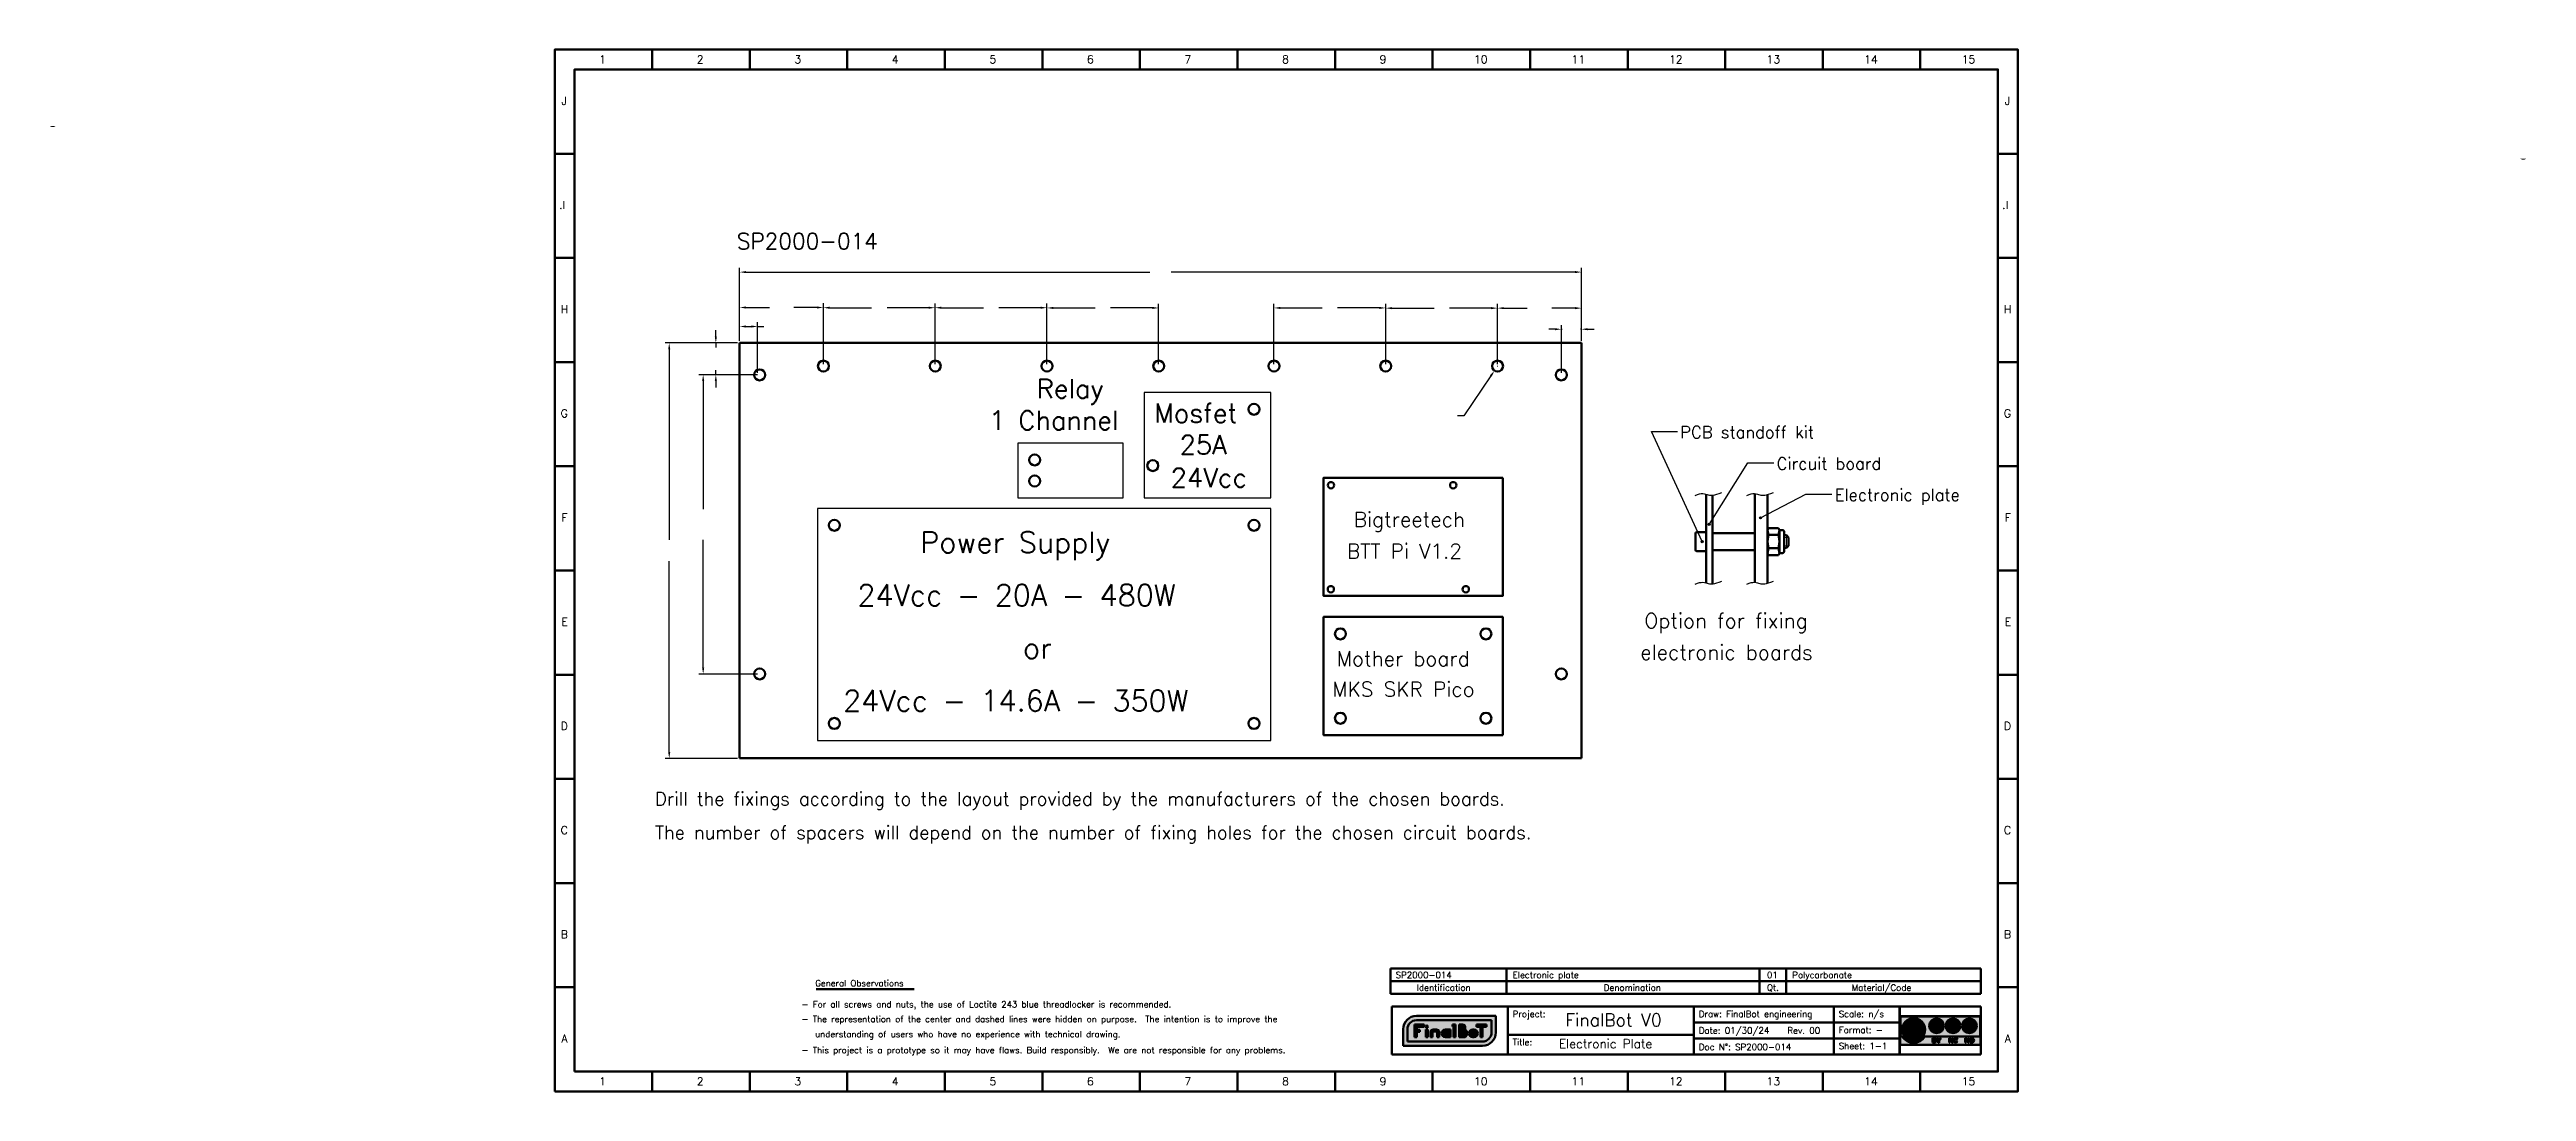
# Model space of a CAD drawing. Extents: x 21948 to 23123, y -4624 to -4130.
import ezdxf

# ---------------------------------------------------------------- set-up
doc = ezdxf.new("R2010")
doc.units = 0
doc.header["$PDMODE"] = 34
doc.linetypes.add('DASHED', pattern=[19.05, 12.7, -6.35])
doc.layers.get('0').update_dxf_attribs({"lineweight": 0})
for name, color, linetype in [('Cotas', 90, 'Continuous'), ('Eletrônico', 7, 'Continuous'), ('Hachura', 9, 'Continuous')]:
    doc.layers.add(name, color=color, linetype=linetype)
for name, color, linetype, lineweight in [('Fixação e Transmissão', 5, 'Continuous', 50), ('Linha tracejada', 254, 'DASHED', 15), ('Peças Usinadas', 120, 'Continuous', 50)]:
    doc.layers.add(name, color=color, linetype=linetype, lineweight=lineweight)
doc.styles.get("Standard").update_dxf_attribs({"font": 'romans.shx'})
doc.dimstyles.get("Standard").update_dxf_attribs({"dimtxt": 3, "dimasz": 3, "dimexe": 2, "dimexo": 1, "dimgap": 1, "dimtad": 0, "dimtoh": 1, "dimcen": 0.09, "dimadec": 0, "dimazin": 0, "dimtfac": 1, "dimtdec": 4, "dimtofl": 0, "dimtmove": 0, "dimatfit": 3, "dimfxl": 1, "dimtolj": 1, "dimtzin": 0, "dimarcsym": 0})

msp = doc.modelspace()

# ---------------------------------------------------------------- texts
at = {"layer": 'Cotas'}
for s, height, p in [('1', 3.78, (22208.893, -4136.203)), ('2', 3.78, (22255.153, -4136.203)), ('3', 3.78, (22301.414, -4136.203)), ('4', 3.78, (22347.674, -4136.203)), ('5', 3.78, (22393.935, -4136.203)), ('6', 3.78, (22440.195, -4136.203)), ('7', 3.78, (22486.455, -4136.203)), ('8', 3.78, (22532.716, -4136.203)), ('9', 3.78, (22578.976, -4136.203)), ('10', 3.78, (22623.725, -4136.203)), ('11', 3.78, (22669.985, -4136.203)), ('12', 3.78, (22716.245, -4136.203)), ('13', 3.78, (22762.506, -4136.203)), ('14', 3.78, (22808.766, -4136.203)), ('15', 3.78, (22855.027, -4136.203)), ('J', 3.78, (22190.982, -4155.863)), ('J', 3.78, (22875.437, -4155.863)), ('.I', 3.78, (22189.848, -4205.273)), ('.I', 3.78, (22874.303, -4205.273)), ('SP2000-014', 7.5401, (22274.151, -4224.315)), ('H', 3.78, (22190.604, -4254.684)), ('H', 3.78, (22875.059, -4254.684)), ('G', 3.78, (22190.604, -4304.094)), ('PCB standoff kit', 5.67, (22721.592, -4313.931)), ('G', 3.78, (22875.059, -4304.094)), ('Circuit board', 5.67, (22767.298, -4328.87)), ('Electronic plate', 5.67, (22794.847, -4343.716)), ('F', 3.78, (22190.982, -4353.504)), ('F', 3.78, (22875.437, -4353.504)), ('E', 3.78, (22190.982, -4402.914)), ('E', 3.78, (22875.437, -4402.914)), ('D', 3.78, (22190.604, -4452.325)), ('D', 3.78, (22875.059, -4452.325)), ('C', 3.78, (22190.604, -4501.735)), ('C', 3.78, (22875.059, -4501.735)), ('B', 3.78, (22190.604, -4551.145)), ('B', 3.78, (22875.059, -4551.145)), ('SP2000-014', 3, (22586.619, -4570.013)), ('Electronic plate', 3, (22642.09, -4570.013)), ('01', 3, (22762.69, -4570.013)), ('Polycarbonate', 3, (22774.69, -4570.013)), ('Identification', 3, (22596.616, -4576.013)), ('Denomination', 3, (22685.29, -4576.013)), ('Qt.', 3, (22762.69, -4576.013)), ('Material/Code', 3, (22802.89, -4576.013)), ('Project:', 3, (22642.09, -4588.547)), ('FinalBot V0', 6, (22667.01, -4592.867)), ('Draw: FinalBot engineering', 3, (22730.369, -4588.547)), ('Date: 01/30/24', 3, (22730.369, -4596.347)), ('Scale: n/s', 3, (22796.736, -4588.547)), ('A', 3.78, (22190.982, -4600.555)), ('Title:', 3, (22642.09, -4601.877)), ('Electronic Plate', 4.2, (22664.029, -4603.233)), ('Doc N°: SP2000-014', 3, (22730.369, -4604.147)), ('Rev. 00', 3, (22772.369, -4596.347)), ('Sheet: 1-1', 3, (22796.736, -4603.679)), ('Format: -', 3, (22796.736, -4596.113)), ('A', 3.78, (22875.437, -4600.555)), ('1', 3.78, (22208.893, -4620.856)), ('2', 3.78, (22255.153, -4620.856)), ('3', 3.78, (22301.414, -4620.856)), ('4', 3.78, (22347.674, -4620.856)), ('5', 3.78, (22393.935, -4620.856)), ('6', 3.78, (22440.195, -4620.856)), ('7', 3.78, (22486.455, -4620.856)), ('8', 3.78, (22532.716, -4620.856)), ('9', 3.78, (22578.976, -4620.856)), ('10', 3.78, (22623.725, -4620.856)), ('11', 3.78, (22669.985, -4620.856)), ('12', 3.78, (22716.245, -4620.856)), ('13', 3.78, (22762.506, -4620.856)), ('14', 3.78, (22808.766, -4620.856)), ('15', 3.78, (22855.027, -4620.856))]:
    msp.add_text(s, height=height, dxfattribs=at).set_placement(p)
at = {"layer": 'Cotas', "color": 1}
for s, height, p in [('Drill the fixings according to the layout provided by the manufacturers of the chosen boards.', 6.25, (22235.302, -4488.094)), ('The number of spacers will depend on the number of fixing holes for the chosen circuit boards.', 6.25, (22235.302, -4504.094)), ('- For all screws and nuts, the use of Loctite 243 blue threadlocker is recommended.', 2.95312, (22304.874, -4583.937)), ('General Observations', 2.95312, (22311.371, -4573.897)), ('- The representation of the center and dashed lines were hidden on purpose.  The intention is to improve the', 2.953125, (22304.874, -4590.925)), ('- This project is a prototype so it may have flaws. Build responsibly.  We are not responsible for any problems.', 2.953125, (22304.874, -4605.643)), ('understanding of users who have no experience with technical drawing.', 2.95312, (22311.312, -4598.064))]:
    msp.add_text(s, height=height, dxfattribs=at).set_placement(p)
at = {"layer": 'Eletrônico', "ltscale": 0.1}
for s, height, p in [('Relay', 9, (22416.393, -4295.018)), ('Mosfet', 9, (22472.15, -4306.592)), ('1 Channel', 9, (22393.793, -4310.018)), ('25A', 9, (22484.15, -4321.592)), ('24Vcc', 9, (22479.929, -4337.206)), ('Power Supply', 10, (22361.162, -4368.411)), ('24Vcc - 20A - 480W', 10, (22331.357, -4393.411)), ('Option for fixing', 7, (22704.562, -4404.02)), ('or', 10, (22409.851, -4418.411)), ('Mother board', 7, (22558.679, -4422.045)), ('electronic boards', 7, (22702.56, -4419.02)), ('24Vcc - 14.6A - 350W', 10, (22324.588, -4443.411)), ('MKS SKR Pico', 7, (22556.577, -4436.511))]:
    msp.add_text(s, height=height, dxfattribs=at).set_placement(p)
at = {"layer": 'Peças Usinadas', "color": 7, "ltscale": 0.1}
for s, p in [('Bigtreetech', (22566.697, -4355.995)), ('BTT Pi V1.2', (22563.484, -4370.995))]:
    msp.add_text(s, height=7, dxfattribs=at).set_placement(p)

# ---------------------------------------------------------------- blocks, each defined once
blk = doc.blocks.new('*D')
at = {"color": 0, "linetype": 'ByBlock', "lineweight": -2}
for p, q in [((22284, -4283.9), (22256.2, -4283.9)), ((22258.2, -4286.9), (22258.2, -4347.6)), ((22258.2, -4422.8), (22258.2, -4362.1)), ((22284, -4425.8), (22256.2, -4425.8))]:
    blk.add_line(p, q, dxfattribs=at)
for points in [[(22258.2, -4283.9), (22257.7, -4286.9), (22258.2, -4283.9), (22258.7, -4286.9)], [(22258.2, -4425.8), (22258.7, -4422.8), (22258.2, -4425.8), (22257.7, -4422.8)]]:
    blk.add_solid(points, dxfattribs=at)
at = {"layer": 'Defpoints', "color": 0, "linetype": 'ByBlock', "lineweight": 0}
for p in [(22258.2, -4283.9), (22285, -4283.9), (22258.2, -4425.8), (22285, -4425.8)]:
    blk.add_point(p, dxfattribs=at)
blk = doc.blocks.new('*D_3')
at = {"color": 0, "linetype": 'ByBlock', "lineweight": -2}
for p, q in [((22264.2, -4265.8), (22264.2, -4262.8)), ((22274.5, -4268.8), (22262.2, -4268.8)), ((22264.2, -4268.8), (22264.2, -4271)), ((22284, -4283.9), (22262.2, -4283.9)), ((22264.2, -4283.9), (22264.2, -4281.7)), ((22264.2, -4286.9), (22264.2, -4289.9))]:
    blk.add_line(p, q, dxfattribs=at)
for points in [[(22264.2, -4268.8), (22264.7, -4265.8), (22264.2, -4268.8), (22263.7, -4265.8)], [(22264.2, -4283.9), (22263.7, -4286.9), (22264.2, -4283.9), (22264.7, -4286.9)]]:
    blk.add_solid(points, dxfattribs=at)
at = {"layer": 'Defpoints', "color": 0, "linetype": 'ByBlock', "lineweight": 0}
for p in [(22264.2, -4268.8), (22275.5, -4268.8), (22264.2, -4283.9), (22285, -4283.9)]:
    blk.add_point(p, dxfattribs=at)
blk = doc.blocks.new('*D_b')
at = {"color": 0, "linetype": 'ByBlock', "lineweight": -2}
for p, q in [((22274.5, -4268.8), (22240.1, -4268.8)), ((22242.1, -4271.8), (22242.1, -4362.2)), ((22242.1, -4462.8), (22242.1, -4372.3)), ((22274.5, -4465.8), (22240.1, -4465.8))]:
    blk.add_line(p, q, dxfattribs=at)
for points in [[(22242.1, -4268.8), (22241.6, -4271.8), (22242.1, -4268.8), (22242.6, -4271.8)], [(22242.1, -4465.8), (22242.6, -4462.8), (22242.1, -4465.8), (22241.6, -4462.8)]]:
    blk.add_solid(points, dxfattribs=at)
at = {"layer": 'Defpoints', "color": 0, "linetype": 'ByBlock', "lineweight": 0}
for p in [(22242.1, -4268.8), (22275.5, -4268.8), (22242.1, -4465.8), (22275.5, -4465.8)]:
    blk.add_point(p, dxfattribs=at)
blk = doc.blocks.new('*D_d')
at = {"color": 0, "linetype": 'ByBlock', "lineweight": -2}
for p, q in [((22275.5, -4267.8), (22275.5, -4259)), ((22278.5, -4261), (22281, -4261)), ((22284, -4282.9), (22284, -4259)), ((22284, -4261), (22287, -4261))]:
    blk.add_line(p, q, dxfattribs=at)
for points in [[(22275.5, -4261), (22278.5, -4261.5), (22275.5, -4261), (22278.5, -4260.5)], [(22284, -4261), (22281, -4260.5), (22284, -4261), (22281, -4261.5)]]:
    blk.add_solid(points, dxfattribs=at)
at = {"layer": 'Defpoints', "color": 0, "linetype": 'ByBlock', "lineweight": 0}
for p in [(22275.5, -4261), (22284, -4261), (22275.5, -4268.8), (22284, -4283.9)]:
    blk.add_point(p, dxfattribs=at)
blk = doc.blocks.new('*D_i')
at = {"color": 0, "linetype": 'ByBlock', "lineweight": -2}
for p, q in [((22275.5, -4267.8), (22275.5, -4250)), ((22278.5, -4252), (22289.6, -4252)), ((22312.2, -4252), (22301.2, -4252)), ((22315.2, -4278.8), (22315.2, -4250))]:
    blk.add_line(p, q, dxfattribs=at)
for points in [[(22275.5, -4252), (22278.5, -4252.5), (22275.5, -4252), (22278.5, -4251.5)], [(22315.2, -4252), (22312.2, -4251.5), (22315.2, -4252), (22312.2, -4252.5)]]:
    blk.add_solid(points, dxfattribs=at)
at = {"layer": 'Defpoints', "color": 0, "linetype": 'ByBlock', "lineweight": 0}
for p in [(22275.5, -4252), (22315.2, -4252), (22275.5, -4268.8), (22315.2, -4279.8)]:
    blk.add_point(p, dxfattribs=at)
blk = doc.blocks.new('*D_k')
at = {"color": 0, "linetype": 'ByBlock', "lineweight": -2}
for p, q in [((22315.2, -4278.8), (22315.2, -4250.1)), ((22318.2, -4252.1), (22338.1, -4252.1)), ((22365.2, -4252.1), (22345.4, -4252.1)), ((22368.2, -4278.8), (22368.2, -4250.1))]:
    blk.add_line(p, q, dxfattribs=at)
for points in [[(22315.2, -4252.1), (22318.2, -4252.6), (22315.2, -4252.1), (22318.2, -4251.6)], [(22368.2, -4252.1), (22365.2, -4251.6), (22368.2, -4252.1), (22365.2, -4252.6)]]:
    blk.add_solid(points, dxfattribs=at)
at = {"layer": 'Defpoints', "color": 0, "linetype": 'ByBlock', "lineweight": 0}
for p in [(22315.2, -4252.1), (22368.2, -4252.1), (22315.2, -4279.8), (22368.2, -4279.8)]:
    blk.add_point(p, dxfattribs=at)
blk = doc.blocks.new('*D_l')
at = {"color": 0, "linetype": 'ByBlock', "lineweight": -2}
for p, q in [((22368.2, -4278.8), (22368.2, -4250.1)), ((22371.2, -4252.1), (22391.1, -4252.1)), ((22418.2, -4252.1), (22398.4, -4252.1)), ((22421.2, -4278.8), (22421.2, -4250.1))]:
    blk.add_line(p, q, dxfattribs=at)
for points in [[(22368.2, -4252.1), (22371.2, -4252.6), (22368.2, -4252.1), (22371.2, -4251.6)], [(22421.2, -4252.1), (22418.2, -4251.6), (22421.2, -4252.1), (22418.2, -4252.6)]]:
    blk.add_solid(points, dxfattribs=at)
at = {"layer": 'Defpoints', "color": 0, "linetype": 'ByBlock', "lineweight": 0}
for p in [(22368.2, -4252.1), (22421.2, -4252.1), (22368.2, -4279.8), (22421.2, -4279.8)]:
    blk.add_point(p, dxfattribs=at)
blk = doc.blocks.new('*D_m')
at = {"color": 0, "linetype": 'ByBlock', "lineweight": -2}
for p, q in [((22421.2, -4278.8), (22421.2, -4250.2)), ((22424.2, -4252.2), (22444.1, -4252.2)), ((22471.2, -4252.2), (22451.4, -4252.2)), ((22474.2, -4278.8), (22474.2, -4250.2))]:
    blk.add_line(p, q, dxfattribs=at)
for points in [[(22421.2, -4252.2), (22424.2, -4252.7), (22421.2, -4252.2), (22424.2, -4251.7)], [(22474.2, -4252.2), (22471.2, -4251.7), (22474.2, -4252.2), (22471.2, -4252.7)]]:
    blk.add_solid(points, dxfattribs=at)
at = {"layer": 'Defpoints', "color": 0, "linetype": 'ByBlock', "lineweight": 0}
for p in [(22421.2, -4252.2), (22474.2, -4252.2), (22421.2, -4279.8), (22474.2, -4279.8)]:
    blk.add_point(p, dxfattribs=at)
blk = doc.blocks.new('*D_o')
at = {"color": 0, "linetype": 'ByBlock', "lineweight": -2}
for p, q in [((22528.9, -4278.8), (22528.9, -4250.2)), ((22531.9, -4252.2), (22551.8, -4252.2)), ((22578.9, -4252.2), (22559.1, -4252.2)), ((22581.9, -4278.8), (22581.9, -4250.2))]:
    blk.add_line(p, q, dxfattribs=at)
for points in [[(22528.9, -4252.2), (22531.9, -4252.7), (22528.9, -4252.2), (22531.9, -4251.7)], [(22581.9, -4252.2), (22578.9, -4251.7), (22581.9, -4252.2), (22578.9, -4252.7)]]:
    blk.add_solid(points, dxfattribs=at)
at = {"layer": 'Defpoints', "color": 0, "linetype": 'ByBlock', "lineweight": 0}
for p in [(22528.9, -4252.2), (22581.9, -4252.2), (22528.9, -4279.8), (22581.9, -4279.8)]:
    blk.add_point(p, dxfattribs=at)
blk = doc.blocks.new('*D_p')
at = {"color": 0, "linetype": 'ByBlock', "lineweight": -2}
for p, q in [((22581.9, -4278.8), (22581.9, -4250.3)), ((22584.9, -4252.3), (22604.8, -4252.3)), ((22631.9, -4252.3), (22612.1, -4252.3)), ((22634.9, -4278.8), (22634.9, -4250.3))]:
    blk.add_line(p, q, dxfattribs=at)
for points in [[(22581.9, -4252.3), (22584.9, -4252.8), (22581.9, -4252.3), (22584.9, -4251.8)], [(22634.9, -4252.3), (22631.9, -4251.8), (22634.9, -4252.3), (22631.9, -4252.8)]]:
    blk.add_solid(points, dxfattribs=at)
at = {"layer": 'Defpoints', "color": 0, "linetype": 'ByBlock', "lineweight": 0}
for p in [(22581.9, -4252.3), (22634.9, -4252.3), (22581.9, -4279.8), (22634.9, -4279.8)]:
    blk.add_point(p, dxfattribs=at)
blk = doc.blocks.new('*D_q')
at = {"color": 0, "linetype": 'ByBlock', "lineweight": -2}
for p, q in [((22634.9, -4278.8), (22634.9, -4250.3)), ((22637.9, -4252.3), (22649, -4252.3)), ((22671.7, -4252.3), (22660.6, -4252.3)), ((22674.7, -4267.8), (22674.7, -4250.3))]:
    blk.add_line(p, q, dxfattribs=at)
for points in [[(22634.9, -4252.3), (22637.9, -4252.8), (22634.9, -4252.3), (22637.9, -4251.8)], [(22674.7, -4252.3), (22671.7, -4251.8), (22674.7, -4252.3), (22671.7, -4252.8)]]:
    blk.add_solid(points, dxfattribs=at)
at = {"layer": 'Defpoints', "color": 0, "linetype": 'ByBlock', "lineweight": 0}
for p in [(22634.9, -4252.3), (22674.7, -4252.3), (22674.7, -4268.8), (22634.9, -4279.8)]:
    blk.add_point(p, dxfattribs=at)
blk = doc.blocks.new('*D_r')
at = {"color": 0, "linetype": 'ByBlock', "lineweight": -2}
for p, q in [((22662.2, -4262.3), (22659.2, -4262.3)), ((22665.2, -4282.9), (22665.2, -4260.3)), ((22665.2, -4262.3), (22665.6, -4262.3)), ((22674.7, -4262.3), (22674.3, -4262.3)), ((22674.7, -4267.8), (22674.7, -4260.3)), ((22677.7, -4262.3), (22680.7, -4262.3))]:
    blk.add_line(p, q, dxfattribs=at)
for points in [[(22665.2, -4262.3), (22662.2, -4261.8), (22665.2, -4262.3), (22662.2, -4262.8)], [(22674.7, -4262.3), (22677.7, -4262.8), (22674.7, -4262.3), (22677.7, -4261.8)]]:
    blk.add_solid(points, dxfattribs=at)
at = {"layer": 'Defpoints', "color": 0, "linetype": 'ByBlock', "lineweight": 0}
for p in [(22665.2, -4262.3), (22674.7, -4262.3), (22674.7, -4268.8), (22665.2, -4283.9)]:
    blk.add_point(p, dxfattribs=at)
blk = doc.blocks.new('*D_s')
at = {"color": 0, "linetype": 'ByBlock', "lineweight": -2}
for p, q in [((22275.5, -4267.8), (22275.5, -4233.2)), ((22278.5, -4235.2), (22470.1, -4235.2)), ((22671.7, -4235.2), (22480.1, -4235.2)), ((22674.7, -4267.8), (22674.7, -4233.2))]:
    blk.add_line(p, q, dxfattribs=at)
for points in [[(22275.5, -4235.2), (22278.5, -4235.7), (22275.5, -4235.2), (22278.5, -4234.7)], [(22674.7, -4235.2), (22671.7, -4234.7), (22674.7, -4235.2), (22671.7, -4235.7)]]:
    blk.add_solid(points, dxfattribs=at)
at = {"layer": 'Defpoints', "color": 0, "linetype": 'ByBlock', "lineweight": 0}
for p in [(22275.5, -4235.2), (22674.7, -4235.2), (22275.5, -4268.8), (22674.7, -4268.8)]:
    blk.add_point(p, dxfattribs=at)
blk = doc.blocks.new('*D_t')
at = {"color": 0, "linetype": 'ByBlock', "lineweight": -2}
for p, q in [((22631.8, -4284.4), (22619, -4303.3)), ((22619, -4303.3), (22616, -4303.4))]:
    blk.add_line(p, q, dxfattribs=at)
for p, q in [((22634.8, -4279.8), (22635, -4279.8)), ((22634.9, -4279.8), (22634.9, -4279.7))]:
    blk.add_line(p, q)
blk.add_solid([(22633.5, -4281.9), (22631.4, -4284.1), (22633.5, -4281.9), (22632.2, -4284.7)], dxfattribs=at)
at = {"layer": 'Defpoints', "color": 0, "linetype": 'ByBlock', "lineweight": 0}
for p in [(22634.9, -4279.8), (22636.4, -4277.6)]:
    blk.add_point(p, dxfattribs=at)
blk = doc.blocks.new('Logo CC')
at = {"layer": 'Peças Usinadas'}
h = blk.add_hatch(color=252, dxfattribs=at)
h.dxf.hatch_style = 1
h.paths.add_polyline_path([(20.5, 4.9, 0.414214), (20, 5.3), (-17.2, 5.3, 0.414214), (-17.6, 4.9), (-17.6, -7.9, 0.414214), (-17.2, -8.3), (20, -8.3, 0.414214), (20.5, -7.9), (20.5, 4.9)])
h.paths.add_polyline_path([(-16.6, -4.4), (-17.4, -4.4), (-17.4, 4.9, -0.414214), (-17.2, 5.1), (20, 5.1, -0.414214), (20.3, 4.9), (20.3, -4.4), (-5.8, -4.4, -0.563159), (-16.6, -4.4)], flags=16)
h.paths.add_polyline_path([(-16.7, -1.1, -1), (-5.7, -1.1, -1), (-16.7, -1.1)], flags=0)
h.paths.add_polyline_path([(-2.3, -5.1), (-1.1, -5.1, -0.661969), (-0.9, -6.1, -0.788457), (-1.1, -7.2), (-2.3, -7.2), (-2.3, -5.1)], flags=16)
h.paths.add_polyline_path([(-0.2, -5.1), (0.3, -5.1), (0.8, -6), (1.3, -5.1), (1.8, -5.1), (1, -6.4), (1, -7.3), (0.8, -7.3), (0.5, -7.3), (0.5, -6.4), (-0.2, -5.1)], flags=16)
h.paths.add_polyline_path([(5.6, -5.1), (6, -5.1), (7, -6.4), (7, -5.1), (7.5, -5.1), (7.5, -7.2), (7, -7.2), (6, -5.9), (6, -7.2), (5.6, -7.2), (5.6, -5.1)], flags=16)
h.paths.add_polyline_path([(7.8, -5.7, -0.213732), (8.5, -5.1, -0.134698), (9.1, -5.1, -0.397759), (9.7, -5.8), (9.2, -5.8, 0.6511), (8.3, -5.6, 0.22418), (8.3, -6.6, 0.699149), (9.2, -6.5), (9.7, -6.5, -0.390337), (8.8, -7.3, -0.329081), (7.8, -6.6, -0.166195), (7.8, -5.7)], flags=16)
h.paths.add_polyline_path([(13.3, -5.1), (13.8, -5.1), (14.7, -6.4), (14.7, -5.1), (15.2, -5.1), (15.2, -7.2), (14.7, -7.2), (13.8, -5.9), (13.8, -7.2), (13.3, -7.2), (13.3, -5.1)], flags=16)
h.paths.add_polyline_path([(15.7, -5.1), (16.6, -5.1, -0.863396), (16.6, -7.2), (15.7, -7.2), (15.7, -5.1)], flags=16)
h.paths.add_polyline_path([(16, -5.5), (16.6, -5.5, -0.611418), (16.6, -6.9), (16, -6.9), (16, -5.5)], flags=0)
h.paths.add_polyline_path([(-1.8, -5.4), (-1.3, -5.4, -0.888745), (-1.3, -5.9), (-1.8, -5.9), (-1.8, -5.4)], flags=0)
h.paths.add_polyline_path([(-1.8, -6.4), (-1.2, -6.4, -0.888745), (-1.2, -6.9), (-1.8, -6.9), (-1.8, -6.4)], flags=0)
h.paths.add_polyline_path([(-6.8, -1.1, -1), (-15.6, -1.1, -1), (-6.8, -1.1)], flags=0)
h.paths.add_polyline_path([(3.1, 0.7, -1), (-3.8, 0.7, -1), (3.1, 0.7)], flags=0)
h.paths.add_polyline_path([(2.6, 0.7, -1), (-3.3, 0.7, -1), (2.6, 0.7)], flags=0)
h.paths.add_polyline_path([(-1.1, 1.4, -0.414214), (-0.9, 1.6), (-0.3, 1.6), (0.2, 1.6, -0.414213), (0.4, 1.4), (0.4, 0), (0, 0), (0, -1.5), (-0.3, -1.5), (-0.7, -1.5), (-0.7, 0), (-1.1, 0), (-1.1, 1.4)], flags=0)
h.paths.add_polyline_path([(10.9, 0.7, -1), (4, 0.7, -1), (10.9, 0.7)], flags=0)
h.paths.add_polyline_path([(4.7, 1.8), (6.7, 0.9, 0.109981), (8.1, 0.2, -0.673703), (8.2, -0.1, -0.259108), (6.8, -0.2), (6.5, -0.5, 0.155874), (7.4, -0.9), (7.4, -1.3), (7.6, -1.3), (7.6, -0.9, 0.142846), (8.5, -0.6, 0.147289), (8.8, 0), (10.1, -0.6, -0.962523), (4.7, 1.8)], flags=0)
h.paths.add_polyline_path([(7.3, 1.7, -0.154068), (8.2, 1.7), (8.4, 2, 0.096441), (7.6, 2.2), (7.6, 2.8), (7.4, 2.8), (7.4, 2.3, 0.305146), (6.4, 1.6), (5, 2.2, -0.876811), (10.3, -0.2), (7.3, 1.2, -0.730169), (7.3, 1.7)], flags=0)
h.paths.add_polyline_path([(18.7, 0.7, -1), (11.8, 0.7, -1), (18.7, 0.7)], flags=0)
h.paths.add_polyline_path([(18.2, 0.7, -1), (12.3, 0.7, -1), (18.2, 0.7)], flags=0)
h.paths.add_polyline_path([(14.1, 1.4), (16.6, 1.4), (16.6, 1), (14.1, 1), (14.1, 1.4)], flags=0)
h.paths.add_polyline_path([(-11.3, -0.2), (-11.9, -0.5, 0.450891), (-13.1, -0.3, 0.349848), (-13, -2, 0.361747), (-11.8, -1.7), (-11.3, -2.1, -0.517788), (-13.9, -2.3, -0.339698), (-13.9, -0.1, -0.489965), (-11.3, -0.2)], flags=0)
h.paths.add_polyline_path([(-8.1, -0.2), (-8.7, -0.5, 0.450891), (-10, -0.3, 0.349848), (-9.9, -2, 0.361747), (-8.6, -1.7), (-8.2, -2.1, -0.517788), (-10.7, -2.3, -0.339698), (-10.7, -0.1, -0.489965), (-8.1, -0.2)], flags=0)
h.paths.add_polyline_path([(14.1, 0.3), (16.6, 0.3), (16.6, -0.2), (14.1, -0.2), (14.1, 0.3)], flags=0)
h.paths.add_polyline_path([(0, 2.4, -1), (-0.7, 2.4, -1), (0, 2.4)], flags=0)
h = blk.add_hatch(color=254, dxfattribs=at)
h.dxf.hatch_style = 1
h.paths.add_polyline_path([(20.3, 4.9, 0.414214), (20, 5.1), (-17.2, 5.1, 0.414214), (-17.4, 4.9), (-17.4, -4.4), (-16.6, -4.4, 0.563159), (-5.8, -4.4), (20.3, -4.4), (20.3, 4.9)])
h.paths.add_polyline_path([(-5.7, -1.1, -1), (-16.7, -1.1, -1), (-5.7, -1.1)], flags=16)
h.paths.add_polyline_path([(-6.8, -1.1, -1), (-15.6, -1.1, -1), (-6.8, -1.1)], flags=0)
h.paths.add_polyline_path([(3.1, 0.7, -1), (-3.8, 0.7, -1), (3.1, 0.7)], flags=16)
h.paths.add_polyline_path([(2.6, 0.7, -1), (-3.3, 0.7, -1), (2.6, 0.7)], flags=0)
h.paths.add_polyline_path([(-1.1, 1.4, -0.414214), (-0.9, 1.6), (-0.3, 1.6), (0.2, 1.6, -0.414213), (0.4, 1.4), (0.4, 0), (0, 0), (0, -1.5), (-0.3, -1.5), (-0.7, -1.5), (-0.7, 0), (-1.1, 0), (-1.1, 1.4)], flags=0)
h.paths.add_polyline_path([(10.9, 0.7, -1), (4, 0.7, -1), (10.9, 0.7)], flags=16)
h.paths.add_polyline_path([(4.7, 1.8), (6.7, 0.9, 0.109981), (8.1, 0.2, -0.673703), (8.2, -0.1, -0.259108), (6.8, -0.2), (6.5, -0.5, 0.155874), (7.4, -0.9), (7.4, -1.3), (7.6, -1.3), (7.6, -0.9, 0.142846), (8.5, -0.6, 0.147289), (8.8, 0), (10.1, -0.6, -0.962523), (4.7, 1.8)], flags=0)
h.paths.add_polyline_path([(7.3, 1.7, -0.154068), (8.2, 1.7), (8.4, 2, 0.096441), (7.6, 2.2), (7.6, 2.8), (7.4, 2.8), (7.4, 2.3, 0.305146), (6.4, 1.6), (5, 2.2, -0.876811), (10.3, -0.2), (7.3, 1.2, -0.730169), (7.3, 1.7)], flags=0)
h.paths.add_polyline_path([(18.7, 0.7, -1), (11.8, 0.7, -1), (18.7, 0.7)], flags=16)
h.paths.add_polyline_path([(18.2, 0.7, -1), (12.3, 0.7, -1), (18.2, 0.7)], flags=0)
h.paths.add_polyline_path([(14.1, 1.4), (16.6, 1.4), (16.6, 1), (14.1, 1), (14.1, 1.4)], flags=0)
h.paths.add_polyline_path([(-11.3, -0.2), (-11.9, -0.5, 0.450891), (-13.1, -0.3, 0.349848), (-13, -2, 0.361747), (-11.8, -1.7), (-11.3, -2.1, -0.517788), (-13.9, -2.3, -0.339698), (-13.9, -0.1, -0.489965), (-11.3, -0.2)], flags=0)
h.paths.add_polyline_path([(-8.1, -0.2), (-8.7, -0.5, 0.450891), (-10, -0.3, 0.349848), (-9.9, -2, 0.361747), (-8.6, -1.7), (-8.2, -2.1, -0.517788), (-10.7, -2.3, -0.339698), (-10.7, -0.1, -0.489965), (-8.1, -0.2)], flags=0)
h.paths.add_polyline_path([(14.1, 0.3), (16.6, 0.3), (16.6, -0.2), (14.1, -0.2), (14.1, 0.3)], flags=0)
h.paths.add_polyline_path([(0, 2.4, -1), (-0.7, 2.4, -1), (0, 2.4)], flags=0)
h = blk.add_hatch(color=252, dxfattribs=at)
h.dxf.hatch_style = 1
h.paths.add_polyline_path([(-5.7, -1.1, 1), (-16.7, -1.1, 1), (-5.7, -1.1)])
h.paths.add_polyline_path([(-15.6, -1.1, -1), (-6.8, -1.1, -1), (-15.6, -1.1)], flags=16)
h.paths.add_polyline_path([(-13.9, -0.1, -0.489965), (-11.3, -0.2), (-11.9, -0.5, 0.450891), (-13.1, -0.3, 0.349848), (-13, -2, 0.361747), (-11.8, -1.7), (-11.3, -2.1, -0.517788), (-13.9, -2.3, -0.339698), (-13.9, -0.1)], flags=0)
h.paths.add_polyline_path([(-10.7, -0.1, -0.489965), (-8.1, -0.2), (-8.7, -0.5, 0.450891), (-10, -0.3, 0.349848), (-9.9, -2, 0.361747), (-8.6, -1.7), (-8.2, -2.1, -0.517788), (-10.7, -2.3, -0.339698), (-10.7, -0.1)], flags=0)
h = blk.add_hatch(color=7, dxfattribs=at)
h.dxf.hatch_style = 1
h.paths.add_polyline_path([(-6.8, -1.1, 1), (-15.6, -1.1, 1), (-6.8, -1.1)])
h.paths.add_polyline_path([(-13.9, -0.1, -0.489965), (-11.3, -0.2), (-11.9, -0.5, 0.450891), (-13.1, -0.3, 0.349848), (-13, -2, 0.361747), (-11.8, -1.7), (-11.3, -2.1, -0.517788), (-13.9, -2.3, -0.339698), (-13.9, -0.1)], flags=16)
h.paths.add_polyline_path([(-10.7, -0.1, -0.489965), (-8.1, -0.2), (-8.7, -0.5, 0.450891), (-10, -0.3, 0.349848), (-9.9, -2, 0.361747), (-8.6, -1.7), (-8.2, -2.1, -0.517788), (-10.7, -2.3, -0.339698), (-10.7, -0.1)], flags=16)
h = blk.add_hatch(color=252, dxfattribs=at)
h.dxf.hatch_style = 1
h.paths.add_polyline_path([(-11.3, -2.1), (-11.8, -1.7, -0.361747), (-13, -2, -0.349848), (-13.1, -0.3, -0.450891), (-11.9, -0.5), (-11.3, -0.2, 0.489965), (-13.9, -0.1, 0.339698), (-13.9, -2.3, 0.517788), (-11.3, -2.1)])
h = blk.add_hatch(color=252, dxfattribs=at)
h.dxf.hatch_style = 1
h.paths.add_polyline_path([(-8.2, -2.1), (-8.6, -1.7, -0.361747), (-9.9, -2, -0.349848), (-10, -0.3, -0.450891), (-8.7, -0.5), (-8.1, -0.2, 0.489965), (-10.7, -0.1, 0.339698), (-10.7, -2.3, 0.517788), (-8.2, -2.1)])
h = blk.add_hatch(color=252, dxfattribs=at)
h.dxf.hatch_style = 1
h.paths.add_polyline_path([(3.1, 0.7, 1), (-3.8, 0.7, 1), (3.1, 0.7)])
h.paths.add_polyline_path([(2.6, 0.7, -1), (-3.3, 0.7, -1), (2.6, 0.7)], flags=16)
h.paths.add_polyline_path([(-0.9, 1.6), (-0.3, 1.6), (0.2, 1.6, -0.414213), (0.4, 1.4), (0.4, 0), (0, 0), (0, -1.5), (-0.3, -1.5), (-0.7, -1.5), (-0.7, 0), (-1.1, 0), (-1.1, 1.4, -0.414214), (-0.9, 1.6)], flags=0)
h.paths.add_polyline_path([(0, 2.4, -1), (-0.7, 2.4, -1), (0, 2.4)], flags=0)
h = blk.add_hatch(color=7, dxfattribs=at)
h.dxf.hatch_style = 1
h.paths.add_polyline_path([(2.6, 0.7, 1), (-3.3, 0.7, 1), (2.6, 0.7)])
h.paths.add_polyline_path([(-0.9, 1.6), (-0.3, 1.6), (0.2, 1.6, -0.414213), (0.4, 1.4), (0.4, 0), (0, 0), (0, -1.5), (-0.3, -1.5), (-0.7, -1.5), (-0.7, 0), (-1.1, 0), (-1.1, 1.4, -0.414214), (-0.9, 1.6)], flags=16)
h.paths.add_polyline_path([(0, 2.4, -1), (-0.7, 2.4, -1), (0, 2.4)], flags=16)
h = blk.add_hatch(color=252, dxfattribs=at)
h.dxf.hatch_style = 1
h.paths.add_polyline_path([(0.4, 1.4, 0.414214), (0.2, 1.6), (-0.3, 1.6), (-0.9, 1.6, 0.414214), (-1.1, 1.4), (-1.1, 0), (-0.7, 0), (-0.7, -1.5), (-0.3, -1.5), (0, -1.5), (0, 0), (0.4, 0), (0.4, 1.4)])
h = blk.add_hatch(color=252, dxfattribs=at)
h.dxf.hatch_style = 1
h.paths.add_polyline_path([(0, 2.4, 1), (-0.7, 2.4, 1), (0, 2.4)])
h = blk.add_hatch(color=252, dxfattribs=at)
h.dxf.hatch_style = 1
h.paths.add_polyline_path([(10.9, 0.7, 1), (4, 0.7, 1), (10.9, 0.7)])
h.paths.add_polyline_path([(4.7, 1.8), (6.7, 0.9, 0.109981), (8.1, 0.2, -0.673703), (8.2, -0.1, -0.259108), (6.8, -0.2), (6.5, -0.5, 0.155874), (7.4, -0.9), (7.4, -1.3), (7.6, -1.3), (7.6, -0.9, 0.142846), (8.5, -0.6, 0.147289), (8.8, 0), (10.1, -0.6, -0.962523), (4.7, 1.8)], flags=16)
h.paths.add_polyline_path([(10.3, -0.2), (7.3, 1.2, -0.730169), (7.3, 1.7, -0.154068), (8.2, 1.7), (8.4, 2, 0.096441), (7.6, 2.2), (7.6, 2.8), (7.4, 2.8), (7.4, 2.3, 0.305146), (6.4, 1.6), (5, 2.2, -0.876811), (10.3, -0.2)], flags=16)
h = blk.add_hatch(color=7, dxfattribs=at)
h.dxf.hatch_style = 1
h.paths.add_polyline_path([(6.7, 0.9), (4.7, 1.8, 0.962523), (10.1, -0.6), (8.8, 0, -0.147289), (8.5, -0.6, -0.142846), (7.6, -0.9), (7.6, -1.3), (7.4, -1.3), (7.4, -0.9, -0.155874), (6.5, -0.5), (6.8, -0.2, 0.259108), (8.2, -0.1, 0.673703), (8.1, 0.2, -0.109981), (6.7, 0.9)])
h = blk.add_hatch(color=7, dxfattribs=at)
h.dxf.hatch_style = 1
h.paths.add_polyline_path([(7.4, 2.8), (7.6, 2.8), (7.6, 2.2, -0.096441), (8.4, 2), (8.2, 1.7, 0.154068), (7.3, 1.7, 0.730169), (7.3, 1.2), (10.3, -0.2, 0.876811), (5, 2.2), (6.4, 1.6, -0.305146), (7.4, 2.3), (7.4, 2.8)])
h = blk.add_hatch(color=252, dxfattribs=at)
h.dxf.hatch_style = 1
h.paths.add_polyline_path([(18.7, 0.7, 1), (11.8, 0.7, 1), (18.7, 0.7)])
h.paths.add_polyline_path([(18.2, 0.7, -1), (12.3, 0.7, -1), (18.2, 0.7)], flags=16)
h.paths.add_polyline_path([(14.1, 1.4), (16.6, 1.4), (16.6, 1), (14.1, 1), (14.1, 1.4)], flags=0)
h.paths.add_polyline_path([(14.1, 0.3), (16.6, 0.3), (16.6, -0.2), (14.1, -0.2), (14.1, 0.3)], flags=0)
h = blk.add_hatch(color=7, dxfattribs=at)
h.dxf.hatch_style = 1
h.paths.add_polyline_path([(12.3, 0.7, 1), (18.2, 0.7, 1), (12.3, 0.7)])
h.paths.add_polyline_path([(14.1, 1.4), (16.6, 1.4), (16.6, 1), (14.1, 1), (14.1, 1.4)], flags=16)
h.paths.add_polyline_path([(14.1, 0.3), (16.6, 0.3), (16.6, -0.2), (14.1, -0.2), (14.1, 0.3)], flags=16)
h = blk.add_hatch(color=252, dxfattribs=at)
h.dxf.hatch_style = 1
h.paths.add_polyline_path([(16.6, 1.4), (14.1, 1.4), (14.1, 1), (16.6, 1), (16.6, 1.4)])
h = blk.add_hatch(color=252, dxfattribs=at)
h.dxf.hatch_style = 1
h.paths.add_polyline_path([(16.6, 0.3), (14.1, 0.3), (14.1, -0.2), (16.6, -0.2), (16.6, 0.3)])
h = blk.add_hatch(color=7, dxfattribs=at)
h.dxf.hatch_style = 1
h.paths.add_polyline_path([(-0.9, -6.1, 0.661969), (-1.1, -5.1), (-2.3, -5.1), (-2.3, -7.2), (-1.1, -7.2, 0.788457), (-0.9, -6.1)])
h.paths.add_polyline_path([(-1.8, -5.4), (-1.3, -5.4, -0.888745), (-1.3, -5.9), (-1.8, -5.9), (-1.8, -5.4)], flags=16)
h.paths.add_polyline_path([(-1.8, -6.4), (-1.2, -6.4, -0.888745), (-1.2, -6.9), (-1.8, -6.9), (-1.8, -6.4)], flags=16)
h = blk.add_hatch(color=252, dxfattribs=at)
h.dxf.hatch_style = 1
h.paths.add_polyline_path([(-1.3, -5.4), (-1.8, -5.4), (-1.8, -5.9), (-1.3, -5.9, 0.888745), (-1.3, -5.4)])
h = blk.add_hatch(color=252, dxfattribs=at)
h.dxf.hatch_style = 1
h.paths.add_polyline_path([(-1.2, -6.4), (-1.8, -6.4), (-1.8, -6.9), (-1.2, -6.9, 0.888745), (-1.2, -6.4)])
h = blk.add_hatch(color=7, dxfattribs=at)
h.dxf.hatch_style = 1
h.paths.add_polyline_path([(1.8, -5.1), (1.3, -5.1), (0.8, -6), (0.3, -5.1), (-0.2, -5.1), (0.5, -6.4), (0.5, -7.3), (0.8, -7.3), (1, -7.3), (1, -6.4), (1.8, -5.1)])
h = blk.add_hatch(color=7, dxfattribs=at)
h.dxf.hatch_style = 1
h.paths.add_polyline_path([(7.5, -5.1), (7, -5.1), (7, -6.4), (6, -5.1), (5.6, -5.1), (5.6, -7.2), (6, -7.2), (6, -5.9), (7, -7.2), (7.5, -7.2), (7.5, -5.1)])
h = blk.add_hatch(color=7, dxfattribs=at)
h.dxf.hatch_style = 1
h.paths.add_polyline_path([(9.7, -6.5), (9.2, -6.5, -0.699149), (8.3, -6.6, -0.22418), (8.3, -5.6, -0.6511), (9.2, -5.8), (9.7, -5.8, 0.397759), (9.1, -5.1, 0.134698), (8.5, -5.1, 0.213732), (7.8, -5.7, 0.166195), (7.8, -6.6, 0.329081), (8.8, -7.3, 0.390337), (9.7, -6.5)])
h = blk.add_hatch(color=7, dxfattribs=at)
h.dxf.hatch_style = 1
h.paths.add_polyline_path([(15.2, -5.1), (14.7, -5.1), (14.7, -6.4), (13.8, -5.1), (13.3, -5.1), (13.3, -7.2), (13.8, -7.2), (13.8, -5.9), (14.7, -7.2), (15.2, -7.2), (15.2, -5.1)])
h = blk.add_hatch(color=7, dxfattribs=at)
h.dxf.hatch_style = 1
h.paths.add_polyline_path([(16.6, -5.1), (15.7, -5.1), (15.7, -7.2), (16.6, -7.2, 0.863396), (16.6, -5.1)])
h.paths.add_polyline_path([(16, -5.5), (16.6, -5.5, -0.611418), (16.6, -6.9), (16, -6.9), (16, -5.5)], flags=16)
h = blk.add_hatch(color=252, dxfattribs=at)
h.dxf.hatch_style = 1
h.paths.add_polyline_path([(16.6, -5.5), (16, -5.5), (16, -6.9), (16.6, -6.9, 0.611418), (16.6, -5.5)])
for p, q in [((-17.8, 9.8), (-17.8, -12.9)), ((-17.8, 9.8), (20.7, 9.8)), ((20.7, 9.8), (20.7, -12.9)), ((20.7, -12.9), (-17.8, -12.9))]:
    blk.add_line(p, q, dxfattribs=at)
at = {"layer": 'Peças Usinadas', "color": 252}
for p, q in [((-17.6, 4.9), (-17.6, -7.9)), ((-17.4, 4.9), (-17.4, -4.4)), ((-17.2, 5.3), (20, 5.3)), ((-17.2, 5.1), (20, 5.1)), ((-1.1, 0), (-1.1, 1.4)), ((-0.7, 0), (-1.1, 0)), ((-0.9, 1.6), (-0.3, 1.6)), ((-0.7, -1.5), (-0.7, 0)), ((0.2, 1.6), (-0.3, 1.6)), ((0, 0), (0.4, 0)), ((0, -1.5), (0, 0)), ((0.4, 0), (0.4, 1.4)), ((4.7, 1.8), (6.7, 0.9)), ((5, 2.2), (6.4, 1.6)), ((7.3, 1.2), (10.3, -0.2)), ((8.2, 1.7), (8.4, 2)), ((20.3, -4.4), (20.3, 4.9)), ((20.5, -7.9), (20.5, 4.9)), ((-17.4, -4.4), (-16.6, -4.4)), ((20, -8.3), (-17.2, -8.3)), ((-11.3, -0.2), (-11.9, -0.5)), ((-11.3, -2.1), (-11.8, -1.7)), ((-8.1, -0.2), (-8.7, -0.5)), ((-8.2, -2.1), (-8.6, -1.7)), ((-5.8, -4.4), (20.3, -4.4)), ((-2.3, -5.1), (-1.1, -5.1)), ((-2.3, -7.2), (-2.3, -5.1)), ((-2.3, -7.2), (-1.1, -7.2)), ((-1.8, -5.9), (-1.8, -5.4)), ((-1.8, -5.4), (-1.3, -5.4)), ((-1.8, -5.9), (-1.3, -5.9)), ((-1.8, -6.4), (-1.2, -6.4)), ((-1.8, -6.9), (-1.8, -6.4)), ((-1.8, -6.9), (-1.2, -6.9)), ((-0.3, -1.5), (-0.7, -1.5)), ((-0.3, -1.5), (0, -1.5)), ((-0.2, -5.1), (0.3, -5.1)), ((0.5, -6.4), (-0.2, -5.1)), ((0.8, -6), (0.3, -5.1)), ((0.5, -7.3), (0.5, -6.4)), ((0.5, -7.3), (0.8, -7.3)), ((0.8, -6), (1.3, -5.1)), ((1, -7.3), (0.8, -7.3)), ((1, -6.4), (1.8, -5.1)), ((1, -7.3), (1, -6.4)), ((1.8, -5.1), (1.3, -5.1)), ((5.6, -5.1), (6, -5.1)), ((5.6, -7.2), (5.6, -5.1)), ((5.6, -7.2), (6, -7.2)), ((6, -5.1), (7, -6.4)), ((6, -5.9), (7, -7.2)), ((6, -7.2), (6, -5.9)), ((6.5, -0.5), (6.8, -0.2)), ((7, -6.4), (7, -5.1)), ((7, -5.1), (7.5, -5.1)), ((7, -7.2), (7.5, -7.2)), ((7.5, -7.2), (7.5, -5.1)), ((8.8, 0), (10.1, -0.6)), ((9.2, -5.8), (9.7, -5.8)), ((9.2, -6.5), (9.7, -6.5)), ((13.3, -5.1), (13.8, -5.1)), ((13.3, -7.2), (13.3, -5.1)), ((13.3, -7.2), (13.8, -7.2)), ((13.8, -5.1), (14.7, -6.4)), ((13.8, -5.9), (14.7, -7.2)), ((13.8, -7.2), (13.8, -5.9)), ((14.7, -6.4), (14.7, -5.1)), ((14.7, -5.1), (15.2, -5.1)), ((14.7, -7.2), (15.2, -7.2)), ((15.2, -7.2), (15.2, -5.1)), ((15.7, -5.1), (16.6, -5.1)), ((15.7, -7.2), (15.7, -5.1)), ((15.7, -7.2), (16.6, -7.2)), ((16.6, -5.5), (16, -5.5)), ((16, -6.9), (16, -5.5)), ((16.6, -6.9), (16, -6.9))]:
    blk.add_line(p, q, dxfattribs=at)
at = {"layer": 'Peças Usinadas', "color": 252, "flags": 128}
for points in [[(7.6, 2.2), (7.6, 2.8), (7.4, 2.8), (7.4, 2.3)], [(7.4, -1.3), (7.6, -1.3), (7.6, -0.9)], [(7.4, -0.9), (7.4, -1.3)]]:
    blk.add_lwpolyline(points, dxfattribs=at)
for points in [[(14.1, 1.4), (16.6, 1.4), (16.6, 1), (14.1, 1)], [(14.1, 0.3), (16.6, 0.3), (16.6, -0.2), (14.1, -0.2)]]:
    blk.add_lwpolyline(points, close=True, dxfattribs=at)
at = {"layer": 'Peças Usinadas', "color": 252}
for centre, radius in [((-11.2, -1.1), 5.47), ((-11.2, -1.1), 4.44), ((-0.3, 0.7), 3.47), ((-0.3, 0.7), 2.93), ((-0.3, 2.4), 0.394), ((7.5, 0.7), 3.47), ((15.3, 0.7), 3.47), ((15.3, 0.7), 2.93)]:
    blk.add_circle(centre, radius, dxfattribs=at)
for centre, radius, start, end in [((-17.2, 4.9), 0.44, 90, 180), ((-17.2, 4.9), 0.25, 90, 180), ((-12.6, -1.1), 1.65, 35.899, 140.312), ((-9.5, -1.1), 1.65, 35.899, 140.312), ((-0.9, 1.4), 0.2, 90, 180), ((0.2, 1.4), 0.2, 360, 90), ((7.5, 0.7), 2.93, 157.5777, 333.2017), ((7.5, 0.7), 2.93, 342.9005, 147.879), ((7.4, 1.2), 1.04, 92.4066, 160.2839), ((9, 3.7), 3.61, 230.0829, 255.1878), ((7.4, 1.5), 0.274, 100.5329, 245.0759), ((7.6, 0.4), 1.38, 67.9424, 102.9766), ((7.3, 0), 2.22, 59.7313, 81.7659), ((8, 0), 0.197, 307.7598, 83.633), ((20, 4.9), 0.44, 360, 90), ((20, 4.9), 0.25, 360, 90), ((-17.2, -7.9), 0.44, 180, 270), ((-11.2, -1.1), 6.26, 211.2271, 328.7729), ((-12.4, -1.2), 1.81, 143.2776, 218.3278), ((-12.7, -1.3), 1.57, 220.4297, 329.9279), ((-12, -1.1), 1.32, 145.1635, 222.2927), ((-12.6, -1), 0.834, 32.2581, 129.3387), ((-12.6, -1.1), 0.977, 242.5501, 322.0999), ((-9.3, -1.2), 1.81, 143.2776, 218.3278), ((-9.5, -1.3), 1.57, 220.4297, 329.9279), ((-8.9, -1.1), 1.32, 145.1635, 222.2927), ((-9.4, -1), 0.834, 32.2581, 129.3387), ((-9.4, -1.1), 0.977, 242.5501, 322.0999), ((-1.3, -5.7), 0.246, 276.7421, 83.2579), ((-1.2, -6.6), 0.246, 276.7421, 83.2579), ((-1.2, -5.6), 0.563, 307.4065, 81.4197), ((-1.1, -6.6), 0.605, 272.1182, 65.1353), ((7.5, 0.7), 1.58, 229.3802, 264.8188), ((7.4, 1.1), 1.41, 242.197, 300.3024), ((7.5, 0.7), 1.58, 273.4515, 305.9694), ((9.1, -6.2), 1.39, 161.3638, 199.108), ((8.9, -6.2), 1.14, 111.2202, 159.478), ((8.8, -6.3), 0.992, 199.5295, 272.3911), ((9.3, -6.1), 1.12, 152.4639, 203.0066), ((8.7, -5.9), 0.504, 10.3325, 142.6051), ((8.8, -6.4), 0.498, 202.1633, 342.0005), ((7.7, 0.2), 1.05, 312.6699, 346.185), ((8.8, -6.2), 1.17, 74.3385, 105.0244), ((8.8, -6.4), 0.878, 267.2945, 352.5847), ((9, -5.8), 0.705, 356.0828, 82.8454), ((16.4, -6.2), 1.06, 278.3856, 81.6144), ((16.2, -6.2), 0.813, 297.1152, 62.8848), ((20, -7.9), 0.44, 270, 360)]:
    blk.add_arc(centre, radius, start, end, dxfattribs=at)
blk = doc.blocks.new('Logo FinalBot')
at = {"layer": 'Peças Usinadas'}
h = blk.add_hatch(color=160, dxfattribs=at)
h.dxf.hatch_style = 1
h.paths.add_polyline_path([(20.1, -3.7), (20.1, 4), (-16.8, 4, 0.414214), (-23, -2.2), (-23, -9.9), (13.9, -9.9, 0.414214), (20.1, -3.7)])
h.paths.add_polyline_path([(-16.8, 2), (18.1, 2), (18.1, -3.7, -0.414214), (13.9, -7.9), (-21, -7.9), (-21, -2.2, -0.414214), (-16.8, 2)], flags=16)
h.paths.add_polyline_path([(-17.7, 0), (-13.2, 0), (-13.2, -1), (-16.7, -1), (-16.7, -2.4), (-15.2, -2.4), (-15.2, -3.4), (-16.7, -3.4), (-16.7, -5.9), (-17.7, -5.9), (-17.7, 0)], flags=0)
h.paths.add_polyline_path([(0, 0), (1.4, 0), (1.4, -5.9), (0.4, -5.9), (0.4, -0.9), (0, -0.9), (0, 0)], flags=0)
h.paths.add_polyline_path([(-11.5, -1, -1), (-12.5, -1, -1), (-11.5, -1)], flags=0)
h.paths.add_polyline_path([(3, 0), (4.7, 0, -0.004522), (4.7, 0, -0.411567), (5.9, -1.2), (5.9, -2, -0.084636), (5.8, -2.4, -0.287129), (6.6, -3.6), (6.6, -4.6, -0.414214), (5.3, -5.9), (3, -5.9), (3, 0)], flags=0)
h.paths.add_polyline_path([(-12.5, -2.3), (-11.5, -2.3), (-11.5, -5.9), (-12.5, -5.9), (-12.5, -2.3)], flags=0)
h.paths.add_polyline_path([(-10.3, -3.6, -0.414214), (-9, -2.3), (-7.5, -2.3, -0.414213), (-6.2, -3.6), (-6.2, -5.9), (-7.2, -5.9), (-7.2, -3.6, 0.414214), (-7.5, -3.3), (-9, -3.3, 0.414214), (-9.3, -3.6), (-9.3, -5.9), (-10.3, -5.9), (-10.3, -3.6)], flags=0)
h.paths.add_polyline_path([(-5.1, -4.1, -0.414214), (-3.3, -2.3), (-2.8, -2.3, -0.11565), (-2, -2.5), (-2, -2.3), (-1, -2.3), (-1, -5.9), (-2, -5.9), (-2, -5.7, -0.114336), (-2.8, -5.9), (-3.3, -5.9, -0.411757), (-5.1, -4.1)], flags=0)
h.paths.add_polyline_path([(-4.1, -4.1, -0.414214), (-3.3, -3.3), (-2.8, -3.3, -0.414213), (-2, -4.1), (-2, -4.2, -0.37241), (-2.8, -4.9), (-3.3, -4.9, -0.40873), (-4.1, -4.1)], flags=0)
h.paths.add_polyline_path([(4, -3.3), (5.3, -3.3, -0.414214), (5.6, -3.6), (5.6, -4.6, -0.414214), (5.3, -4.9), (4, -4.9), (4, -3.3)], flags=0)
h.paths.add_polyline_path([(7.6, -4.1, -0.414214), (9.4, -2.3), (9.9, -2.3, -0.414214), (11.7, -4.1, -0.411757), (9.9, -5.9), (9.4, -5.9, -0.411757), (7.6, -4.1)], flags=0)
h.paths.add_polyline_path([(8.6, -4.1, -0.414214), (9.4, -3.3), (9.9, -3.3, -0.414214), (10.7, -4.1, -0.40873), (9.9, -4.9), (9.4, -4.9, -0.40873), (8.6, -4.1)], flags=0)
h.paths.add_polyline_path([(4, -1), (4.7, -1, -0.007603), (4.7, -1, -0.003081), (4.7, -1, -0.407969), (4.9, -1.2), (4.9, -2, -0.414214), (4.6, -2.3), (4, -2.3), (4, -1)], flags=0)
h = blk.add_hatch(color=7, dxfattribs=at)
h.dxf.hatch_style = 1
h.paths.add_polyline_path([(18.1, 2), (-16.8, 2, 0.414214), (-21, -2.2), (-21, -7.9), (13.9, -7.9, 0.414214), (18.1, -3.7), (18.1, 2)])
h.paths.add_polyline_path([(-17.7, 0), (-13.2, 0), (-13.2, -1), (-16.7, -1), (-16.7, -2.4), (-15.2, -2.4), (-15.2, -3.4), (-16.7, -3.4), (-16.7, -5.9), (-17.7, -5.9), (-17.7, 0)], flags=16)
h.paths.add_polyline_path([(-12.5, -2.3), (-11.5, -2.3), (-11.5, -5.9), (-12.5, -5.9), (-12.5, -2.3)], flags=16)
h.paths.add_polyline_path([(-9, -2.3), (-7.5, -2.3, -0.414213), (-6.2, -3.6), (-6.2, -5.9), (-7.2, -5.9), (-7.2, -3.6, 0.414214), (-7.5, -3.3), (-9, -3.3, 0.414214), (-9.3, -3.6), (-9.3, -5.9), (-10.3, -5.9), (-10.3, -3.6, -0.414214), (-9, -2.3)], flags=16)
h.paths.add_polyline_path([(-3.3, -2.3), (-2.8, -2.3, -0.11565), (-2, -2.5), (-2, -2.3), (-1, -2.3), (-1, -5.9), (-2, -5.9), (-2, -5.7, -0.114336), (-2.8, -5.9), (-3.3, -5.9, -0.411757), (-5.1, -4.1, -0.414214), (-3.3, -2.3)], flags=16)
h.paths.add_polyline_path([(-3.3, -3.3), (-2.8, -3.3, -0.414213), (-2, -4.1), (-2, -4.2, -0.37241), (-2.8, -4.9), (-3.3, -4.9, -0.40873), (-4.1, -4.1, -0.414214), (-3.3, -3.3)], flags=0)
h.paths.add_polyline_path([(0.4, -0.9), (0, -0.9), (0, 0), (1.4, 0), (1.4, -5.9), (0.4, -5.9), (0.4, -0.9)], flags=16)
h.paths.add_polyline_path([(3, 0), (4.7, 0, -0.004522), (4.7, 0, -0.411567), (5.9, -1.2), (5.9, -2, -0.084636), (5.8, -2.4, -0.287129), (6.6, -3.6), (6.6, -4.6, -0.414214), (5.3, -5.9), (3, -5.9), (3, 0)], flags=16)
h.paths.add_polyline_path([(4, -3.3), (5.3, -3.3, -0.414214), (5.6, -3.6), (5.6, -4.6, -0.414214), (5.3, -4.9), (4, -4.9), (4, -3.3)], flags=0)
h.paths.add_polyline_path([(9.4, -2.3), (9.9, -2.3, -0.414214), (11.7, -4.1, -0.411757), (9.9, -5.9), (9.4, -5.9, -0.411757), (7.6, -4.1, -0.414214), (9.4, -2.3)], flags=16)
h.paths.add_polyline_path([(9.4, -3.3), (9.9, -3.3, -0.414214), (10.7, -4.1, -0.40873), (9.9, -4.9), (9.4, -4.9, -0.40873), (8.6, -4.1, -0.414214), (9.4, -3.3)], flags=0)
h.paths.add_polyline_path([(12.9, -1), (11.9, -1), (11.1, -1), (11.1, 0), (15.8, 0), (15.8, -1), (13.9, -1), (13.9, -5.9), (12.9, -5.9), (12.9, -1)], flags=16)
h.paths.add_polyline_path([(-11.5, -1, -1), (-12.5, -1, -1), (-11.5, -1)], flags=16)
h.paths.add_polyline_path([(4, -1), (4.7, -1, -0.007603), (4.7, -1, -0.003081), (4.7, -1, -0.407969), (4.9, -1.2), (4.9, -2, -0.414214), (4.6, -2.3), (4, -2.3), (4, -1)], flags=0)
h = blk.add_hatch(color=160, dxfattribs=at)
h.dxf.hatch_style = 1
h.paths.add_polyline_path([(-15.2, -2.4), (-16.7, -2.4), (-16.7, -1), (-13.2, -1), (-13.2, 0), (-17.7, 0), (-17.7, -5.9), (-16.7, -5.9), (-16.7, -3.4), (-15.2, -3.4), (-15.2, -2.4)])
h = blk.add_hatch(color=160, dxfattribs=at)
h.dxf.hatch_style = 1
h.paths.add_polyline_path([(1.4, 0), (0, 0), (0, -0.9), (0.4, -0.9), (0.4, -5.9), (1.4, -5.9), (1.4, 0)])
h = blk.add_hatch(color=160, dxfattribs=at)
h.dxf.hatch_style = 1
h.paths.add_polyline_path([(6.6, -4.6), (6.6, -3.6, 0.287129), (5.8, -2.4, 0.084636), (5.9, -2), (5.9, -1.2, 0.411567), (4.7, 0), (4.7, 0), (3, 0), (3, -5.9), (5.3, -5.9, 0.414213), (6.6, -4.6)])
h.paths.add_polyline_path([(4, -1), (4.7, -1, -0.007603), (4.7, -1, -0.003081), (4.7, -1, -0.407969), (4.9, -1.2), (4.9, -2, -0.414214), (4.6, -2.3), (4, -2.3), (4, -1)], flags=16)
h.paths.add_polyline_path([(4, -3.3), (5.3, -3.3, -0.414214), (5.6, -3.6), (5.6, -4.6, -0.414214), (5.3, -4.9), (4, -4.9), (4, -3.3)], flags=16)
h = blk.add_hatch(color=160, dxfattribs=at)
h.dxf.hatch_style = 1
h.paths.add_polyline_path([(15.8, 0), (11.1, 0), (11.1, -1), (12.9, -1), (12.9, -5.9), (13.9, -5.9), (13.9, -1), (15.8, -1), (15.8, 0)])
h = blk.add_hatch(color=160, dxfattribs=at)
h.dxf.hatch_style = 1
h.paths.add_polyline_path([(-11.5, -1, 1), (-12.5, -1, 1), (-11.5, -1)])
h = blk.add_hatch(color=160, dxfattribs=at)
h.dxf.hatch_style = 1
h.paths.add_polyline_path([(-11.5, -2.3), (-12.5, -2.3), (-12.5, -5.9), (-11.5, -5.9), (-11.5, -2.3)])
h = blk.add_hatch(color=160, dxfattribs=at)
h.dxf.hatch_style = 1
h.paths.add_polyline_path([(-7.5, -2.3), (-9, -2.3, 0.414214), (-10.3, -3.6), (-10.3, -5.9), (-9.3, -5.9), (-9.3, -3.6, -0.414214), (-9, -3.3), (-7.5, -3.3, -0.414213), (-7.2, -3.6), (-7.2, -5.9), (-6.2, -5.9), (-6.2, -3.6, 0.414214), (-7.5, -2.3)])
h = blk.add_hatch(color=160, dxfattribs=at)
h.dxf.hatch_style = 1
h.paths.add_polyline_path([(-1, -2.3), (-2, -2.3), (-2, -2.5, 0.11565), (-2.8, -2.3), (-3.3, -2.3, 0.414214), (-5.1, -4.1, 0.411757), (-3.3, -5.9), (-2.8, -5.9, 0.114336), (-2, -5.7), (-2, -5.9), (-1, -5.9), (-1, -2.3)])
h.paths.add_polyline_path([(-4.1, -4.1, -0.414214), (-3.3, -3.3), (-2.8, -3.3, -0.414214), (-2, -4.1), (-2, -4.2, -0.37241), (-2.8, -4.9), (-3.3, -4.9, -0.40873), (-4.1, -4.1)], flags=16)
h = blk.add_hatch(color=7, dxfattribs=at)
h.dxf.hatch_style = 1
h.paths.add_polyline_path([(-2.8, -3.3), (-3.3, -3.3, 0.414214), (-4.1, -4.1, 0.40873), (-3.3, -4.9), (-2.8, -4.9, 0.372409), (-2, -4.2), (-2, -4.1, 0.414214), (-2.8, -3.3)])
h = blk.add_hatch(color=7, dxfattribs=at)
h.dxf.hatch_style = 1
h.paths.add_polyline_path([(4.9, -1.2, 0.407969), (4.7, -1), (4.7, -1), (4, -1), (4, -2.3), (4.6, -2.3, 0.414214), (4.9, -2), (4.9, -1.2)])
h = blk.add_hatch(color=7, dxfattribs=at)
h.dxf.hatch_style = 1
h.paths.add_polyline_path([(5.6, -3.6, 0.414214), (5.3, -3.3), (4, -3.3), (4, -4.9), (5.3, -4.9, 0.414214), (5.6, -4.6), (5.6, -3.6)])
h = blk.add_hatch(color=160, dxfattribs=at)
h.dxf.hatch_style = 1
h.paths.add_polyline_path([(11.7, -4.1, 0.414214), (9.9, -2.3), (9.4, -2.3, 0.414214), (7.6, -4.1, 0.411757), (9.4, -5.9), (9.9, -5.9, 0.411757), (11.7, -4.1)])
h.paths.add_polyline_path([(8.6, -4.1, -0.414214), (9.4, -3.3), (9.9, -3.3, -0.414214), (10.7, -4.1, -0.40873), (9.9, -4.9), (9.4, -4.9, -0.40873), (8.6, -4.1)], flags=16)
h = blk.add_hatch(color=7, dxfattribs=at)
h.dxf.hatch_style = 1
h.paths.add_polyline_path([(9.9, -3.3), (9.4, -3.3, 0.414214), (8.6, -4.1, 0.40873), (9.4, -4.9), (9.9, -4.9, 0.40873), (10.7, -4.1, 0.414214), (9.9, -3.3)])
at = {"layer": 'Peças Usinadas', "color": 160}
for p, q in [((-17.7, 0), (-13.2, 0)), ((-17.7, -5.9), (-17.7, 0)), ((20.1, 4), (-16.8, 4)), ((18.1, 2), (-16.8, 2)), ((-13.2, -1), (-13.2, 0)), ((0, 0), (1.4, 0)), ((0, 0), (0, -0.9)), ((1.4, -5.9), (1.4, 0)), ((4.7, 0), (3, 0)), ((3, -5.9), (3, 0)), ((11.1, 0), (15.8, 0)), ((11.1, -1), (11.1, 0)), ((11.1, 0), (15.8, 0)), ((11.1, -1), (11.1, 0)), ((15.8, -1), (15.8, 0)), ((15.8, 0), (15.8, -1)), ((18.1, -3.7), (18.1, 2)), ((20.1, -3.7), (20.1, 4)), ((-23, -2.2), (-23, -9.9)), ((-23, -9.9), (13.9, -9.9)), ((-21, -2.2), (-21, -7.9)), ((-21, -7.9), (13.9, -7.9)), ((-17.7, -5.9), (-16.7, -5.9)), ((-16.7, -2.4), (-16.7, -1)), ((-16.7, -1), (-13.2, -1)), ((-16.7, -2.4), (-15.2, -2.4)), ((-16.7, -3.4), (-15.2, -3.4)), ((-16.7, -5.9), (-16.7, -3.4)), ((-15.2, -3.4), (-15.2, -2.4)), ((-12.5, -2.3), (-11.5, -2.3)), ((-12.5, -5.9), (-12.5, -2.3)), ((-12.5, -5.9), (-11.5, -5.9)), ((-11.5, -5.9), (-11.5, -2.3)), ((-10.3, -5.9), (-10.3, -3.6)), ((-10.3, -5.9), (-9.3, -5.9)), ((-9.3, -5.9), (-9.3, -3.6)), ((-9, -2.3), (-7.5, -2.3)), ((-9, -3.3), (-7.5, -3.3)), ((-7.2, -5.9), (-7.2, -3.6)), ((-7.2, -5.9), (-6.2, -5.9)), ((-6.2, -5.9), (-6.2, -3.6)), ((-3.3, -2.3), (-2.8, -2.3)), ((-3.3, -3.3), (-2.8, -3.3)), ((-3.3, -4.9), (-2.8, -4.9)), ((-3.3, -5.9), (-2.8, -5.9)), ((-2, -2.5), (-2, -2.3)), ((-1, -2.3), (-2, -2.3)), ((-2, -4.2), (-2, -4.1)), ((-2, -5.9), (-2, -5.7)), ((-1, -5.9), (-2, -5.9)), ((-1, -5.9), (-1, -2.3)), ((0.4, -0.9), (0, -0.9)), ((0.4, -5.9), (0.4, -0.9)), ((0.4, -5.9), (1.4, -5.9)), ((3, -5.9), (5.3, -5.9)), ((4.7, -1), (4, -1)), ((4, -2.3), (4, -1)), ((4, -2.3), (4.6, -2.3)), ((4, -4.9), (4, -3.3)), ((4, -3.3), (5.3, -3.3)), ((4, -4.9), (5.3, -4.9)), ((4.9, -1.2), (4.9, -2)), ((5.6, -4.6), (5.6, -3.6)), ((5.9, -1.2), (5.9, -2)), ((6.6, -4.6), (6.6, -3.6)), ((9.4, -2.3), (9.9, -2.3)), ((9.4, -3.3), (9.9, -3.3)), ((9.4, -4.9), (9.9, -4.9)), ((9.4, -5.9), (9.9, -5.9)), ((12.9, -1), (11.1, -1)), ((11.9, -1), (13.7, -1)), ((12.9, -5.9), (12.9, -1)), ((12.9, -5.9), (12.9, -1)), ((12.9, -5.9), (13.9, -5.9)), ((13.9, -5.9), (12.9, -5.9)), ((13.9, -1), (15.8, -1)), ((13.9, -5.9), (13.9, -1)), ((13.9, -1), (13.9, -5.9)), ((15.8, -1), (13.9, -1))]:
    blk.add_line(p, q, dxfattribs=at)
blk.add_circle((-12, -1), 0.5, dxfattribs=at)
for centre, radius, start, end in [((-16.8, -2.2), 6.2, 90, 180), ((-16.8, -2.2), 4.2, 90, 180), ((4.7, -1.2), 1.22, 0, 91.2243), ((-9, -3.6), 1.3, 90, 180), ((-9, -3.6), 0.299, 90, 180), ((-7.5, -3.6), 1.3, 360, 90), ((-7.5, -3.6), 0.299, 0, 90), ((-3.3, -4.1), 1.8, 90, 180), ((-3.3, -4.1), 1.81, 180.2938, 269.8127), ((-3.3, -4.1), 0.8, 90, 180), ((-3.3, -4.1), 0.814, 180.6566, 269.5819), ((-2.8, -4.1), 1.8, 63.6122, 90), ((-2.8, -4.1), 0.8, 0, 90), ((-2.8, -4.1), 0.8, 270, 351.7033), ((-2.8, -4.1), 1.8, 270, 296.0907), ((4.6, -2), 0.3, 270, 360), ((4.7, -1.2), 0.218, 360, 89.4819), ((4.7, -1.2), 0.218, 360, 91.2243), ((5.3, -3.6), 0.3, 0, 90), ((5.3, -4.6), 1.3, 270, 360), ((5.3, -4.6), 0.3, 270, 360), ((4.6, -2), 1.3, 340.6489, 360), ((5.3, -3.6), 1.3, 360, 64.0812), ((5.3, -3.6), 1.3, 360, 64.0812), ((9.4, -4.1), 1.8, 90, 180), ((9.4, -4.1), 1.81, 180.2938, 269.8127), ((9.4, -4.1), 0.8, 90, 180), ((9.4, -4.1), 0.814, 180.6566, 269.5819), ((9.9, -4.1), 1.8, 0, 90), ((9.9, -4.1), 0.8, 0, 90), ((9.9, -4.1), 0.814, 270.4181, 359.3434), ((9.9, -4.1), 1.81, 270.1873, 359.7062), ((13.9, -3.7), 6.2, 270, 360), ((13.9, -3.7), 4.2, 270, 360)]:
    blk.add_arc(centre, radius, start, end, dxfattribs=at)

# ---------------------------------------------------------------- dimensions: what is measured, and where the dimension line sits
at = {"layer": 'Cotas'}
for base, p1, p2, angle, text, picture, middle in [((22275.495, -4235.195), (22674.676, -4268.759), (22275.495, -4268.759), 359.999983, '399', '*D_s', (22475.086, -4235.195)), ((22275.495, -4252.037), (22315.245, -4279.759), (22275.495, -4268.759), 359.999983, '39,8', '*D_i', (22295.37, -4252.037)), ((22674.676, -4252.279), (22634.926, -4279.759), (22674.676, -4268.759), 359.999983, '39,8', '*D_q', (22654.801, -4252.279)), ((22264.2, -4268.759), (22284.991, -4283.943), (22275.495, -4268.759), 89.999992, '15,1', '*D_3', (22264.2, -4276.351)), ((22242.051, -4268.759), (22275.495, -4465.754), (22275.495, -4268.759), 89.999992, '197', '*D_b', (22242.051, -4367.256)), ((22258.213, -4283.943), (22284.995, -4425.756), (22284.991, -4283.943), 89.999992, '141,8', '*D', (22258.213, -4354.85))]:
    dim = msp.add_linear_dim(base=base, p1=p1, p2=p2, angle=angle, text=text, dimstyle='Standard', override={"dimscale": 1, "dimpost": '<>'}, dxfattribs=at)
    dim.commit()
    dim.dimension.update_dxf_attribs({"geometry": picture, "text_midpoint": middle})
for base, p1, p2, picture, middle in [((22368.245, -4252.1), (22315.245, -4279.759), (22368.245, -4279.759), '*D_k', (22341.745, -4252.1)), ((22421.245, -4252.128), (22368.245, -4279.759), (22421.245, -4279.759), '*D_l', (22394.745, -4252.128)), ((22474.245, -4252.155), (22421.245, -4279.759), (22474.245, -4279.759), '*D_m', (22447.745, -4252.155)), ((22581.926, -4252.205), (22528.926, -4279.759), (22581.926, -4279.759), '*D_o', (22555.426, -4252.205)), ((22634.926, -4252.258), (22581.926, -4279.759), (22634.926, -4279.759), '*D_p', (22608.426, -4252.258)), ((22283.991, -4261.014), (22275.495, -4268.759), (22283.991, -4283.943), '*D_d', (22279.743, -4261.014)), ((22674.676, -4262.278), (22665.179, -4283.943), (22674.676, -4268.759), '*D_r', (22669.928, -4262.278))]:
    dim = msp.add_linear_dim(base=base, p1=p1, p2=p2, angle=359.999983, dimstyle='Standard', override={"dimscale": 1, "dimpost": '<>'}, dxfattribs=at)
    dim.commit()
    dim.dimension.update_dxf_attribs({"geometry": picture, "text_midpoint": middle})
dim = msp.add_diameter_dim_2p(p1=(22636.387, -4277.608), p2=(22633.466, -4281.91), text='%%c5,2 (11x)', dimstyle='Standard', override={"dimscale": 1, "dimpost": '<>'}, dxfattribs=at)
dim.commit()
dim.dimension.update_dxf_attribs({"geometry": '*D_t', "text_midpoint": (22618.965, -4303.27)})

# ---------------------------------------------------------------- hatches: boundary and pattern name
at = {"layer": 'Cotas'}
h = msp.add_hatch(color=256, dxfattribs=at)
h.dxf.hatch_style = 1
h.paths.add_polyline_path([(22735.819, -4354.824, 0.24117406), (22735.604, -4354.404, 0.61137754), (22734.785, -4354.824, 1), (22735.819, -4354.824)])
h = msp.add_hatch(color=256, dxfattribs=at)
h.dxf.hatch_style = 1
h.paths.add_polyline_path([(22760.127, -4351.72, 0.24117406), (22759.912, -4351.301, 0.61137754), (22759.093, -4351.72, 1), (22760.127, -4351.72)])
h = msp.add_hatch(color=256, dxfattribs=at)
h.dxf.hatch_style = 1
h.paths.add_polyline_path([(22732.484, -4363.038, 0.24117406), (22732.269, -4362.618, 0.61137754), (22731.45, -4363.038, 1), (22732.484, -4363.038)])
at = {"layer": 'Peças Usinadas'}
h = msp.add_hatch(color=2, dxfattribs=at)
h.dxf.hatch_style = 1
h.paths.add_polyline_path([(21948.214, -4166.407), (21951.214, -4166.407, 0.33333333), (21948.214, -4166.407)])
h = msp.add_hatch(color=256, dxfattribs=at)
h.dxf.hatch_style = 1
h.paths.add_polyline_path([(23122.89, -4181.407), (23119.89, -4181.407, 0.33333333), (23122.89, -4181.407)])

# ---------------------------------------------------------------- linework, layer by layer
at = {"layer": 'Cotas'}
for p, q in [((22707.868, -4310.742), (22720.219, -4310.742)), ((22731.967, -4363.038), (22707.868, -4310.742)), ((22735.302, -4354.824), (22753.574, -4325.68)), ((22753.574, -4325.68), (22765.925, -4325.68)), ((22759.61, -4351.72), (22781.123, -4340.527)), ((22781.123, -4340.527), (22793.475, -4340.527))]:
    msp.add_line(p, q, dxfattribs=at)
for centre in [(22735.302, -4354.824), (22759.61, -4351.72), (22731.967, -4363.038)]:
    msp.add_circle(centre, 0.517, dxfattribs=at)
at = {"layer": 'Eletrônico', "flags": 128}
for points in [[(22467.41, -4342.253), (22527.41, -4342.253), (22527.41, -4292.253), (22467.41, -4292.253)], [(22407.41, -4342.253), (22457.41, -4342.253), (22457.41, -4316.253), (22407.41, -4316.253)], [(22527.41, -4457.253), (22527.41, -4347.253), (22312.41, -4347.253), (22312.41, -4457.253)]]:
    msp.add_lwpolyline(points, close=True, dxfattribs=at)
at = {"layer": 'Fixação e Transmissão'}
for p, q in [((22762.886, -4357.52), (22763.377, -4356.669)), ((22762.886, -4357.52), (22763.377, -4359.844)), ((22762.886, -4357.52), (22762.886, -4368.52)), ((22763.377, -4356.669), (22768.195, -4356.669)), ((22768.686, -4357.52), (22768.195, -4356.669)), ((22768.686, -4357.52), (22768.195, -4359.844)), ((22768.686, -4357.52), (22769.886, -4357.52)), ((22768.686, -4357.52), (22768.686, -4368.52)), ((22736.886, -4359.02), (22756.886, -4359.02)), ((22736.886, -4367.02), (22736.886, -4359.02)), ((22736.886, -4367.02), (22756.886, -4367.02)), ((22756.886, -4367.02), (22756.886, -4359.02)), ((22763.377, -4359.844), (22762.886, -4363.02)), ((22763.377, -4366.195), (22762.886, -4363.02)), ((22762.886, -4368.52), (22763.377, -4366.195)), ((22762.886, -4368.52), (22763.377, -4369.37)), ((22763.377, -4359.844), (22768.195, -4359.844)), ((22763.377, -4366.195), (22768.195, -4366.195)), ((22763.377, -4369.37), (22768.195, -4369.37)), ((22768.195, -4359.844), (22768.686, -4363.02)), ((22768.195, -4366.195), (22768.686, -4363.02)), ((22768.686, -4368.52), (22768.195, -4366.195)), ((22768.686, -4368.52), (22768.195, -4369.37)), ((22768.686, -4368.52), (22769.886, -4368.52)), ((22770.886, -4358.52), (22770.886, -4367.52)), ((22771.886, -4360.02), (22770.886, -4360.02)), ((22771.886, -4366.02), (22770.886, -4366.02)), ((22772.886, -4361.02), (22771.886, -4360.02)), ((22772.886, -4365.02), (22771.886, -4366.02)), ((22772.886, -4365.02), (22772.886, -4361.02))]:
    msp.add_line(p, q, dxfattribs=at)
at = {"layer": 'Fixação e Transmissão', "flags": 128}
msp.add_lwpolyline([(22733.886, -4367.52), (22729.386, -4367.52, -0.41421356), (22728.886, -4367.02), (22728.886, -4359.02, -0.41421356), (22729.386, -4358.52), (22733.886, -4358.52)], format="xyb", close=True, dxfattribs=at)
at = {"layer": 'Fixação e Transmissão'}
for centre, start, end in [((22769.886, -4358.52), 0, 90), ((22769.886, -4367.52), 270, 360)]:
    msp.add_arc(centre, 1, start, end, dxfattribs=at)
at = {"layer": 'Hachura'}
for points in [[(22728.663, -4341.102), (22731.675, -4339.635), (22735.095, -4341.187), (22737.514, -4341.187), (22741.34, -4339.697)], [(22753.14, -4341.102), (22756.152, -4339.635), (22759.572, -4341.187), (22761.991, -4341.187), (22765.817, -4339.697)], [(22728.663, -4383.172), (22731.675, -4381.704), (22735.095, -4383.256), (22737.514, -4383.256), (22741.34, -4381.767)], [(22753.14, -4383.172), (22756.152, -4381.704), (22759.572, -4383.256), (22761.991, -4383.256), (22765.817, -4381.767)]]:
    msp.add_open_spline(points, degree=3, dxfattribs=at)
at = {"layer": 'Linha tracejada'}
for p, q in [((22772.886, -4361.02), (22770.886, -4361.02)), ((22772.886, -4365.02), (22770.886, -4365.02)), ((22771.886, -4360.02), (22771.886, -4366.02))]:
    msp.add_line(p, q, dxfattribs=at)
at = {"layer": 'Peças Usinadas'}
for p, q in [((22234.037, -4129.661), (22234.037, -4139.111)), ((22280.297, -4129.661), (22280.297, -4139.111)), ((22326.558, -4129.661), (22326.558, -4139.111)), ((22372.818, -4129.661), (22372.818, -4139.111)), ((22419.079, -4129.661), (22419.079, -4139.111)), ((22465.339, -4129.661), (22465.339, -4139.111)), ((22511.599, -4129.661), (22511.599, -4139.111)), ((22557.86, -4129.661), (22557.86, -4139.111)), ((22604.12, -4129.661), (22604.12, -4139.111)), ((22650.381, -4129.661), (22650.381, -4139.111)), ((22696.641, -4129.661), (22696.641, -4139.111)), ((22742.901, -4129.661), (22742.901, -4139.111)), ((22789.162, -4129.661), (22789.162, -4139.111)), ((22835.422, -4129.661), (22835.422, -4139.111)), ((22197.227, -4179.071), (22187.777, -4179.071)), ((22881.683, -4179.071), (22872.233, -4179.071)), ((22197.227, -4228.482), (22187.777, -4228.482)), ((22881.683, -4228.482), (22872.233, -4228.482)), ((22674.676, -4268.759), (22275.495, -4268.759)), ((22275.495, -4465.754), (22275.495, -4268.759)), ((22674.676, -4465.76), (22674.676, -4268.759)), ((22197.227, -4277.892), (22187.777, -4277.892)), ((22881.683, -4277.892), (22872.233, -4277.892)), ((22197.227, -4327.302), (22187.777, -4327.302)), ((22881.683, -4327.302), (22872.233, -4327.302)), ((22733.886, -4382.598), (22733.886, -4340.528)), ((22736.886, -4359.02), (22736.886, -4340.99)), ((22756.886, -4382.329), (22756.886, -4340.259)), ((22762.886, -4382.766), (22762.886, -4340.697)), ((22736.886, -4383.06), (22736.886, -4367.02)), ((22197.227, -4376.712), (22187.777, -4376.712)), ((22881.683, -4376.712), (22872.233, -4376.712)), ((22197.227, -4426.123), (22187.777, -4426.123)), ((22881.683, -4426.123), (22872.233, -4426.123)), ((22275.495, -4465.753), (22674.676, -4465.76)), ((22197.227, -4475.533), (22187.777, -4475.533)), ((22881.683, -4475.533), (22872.233, -4475.533)), ((22197.227, -4524.943), (22187.777, -4524.943)), ((22881.683, -4524.943), (22872.233, -4524.943)), ((22584.163, -4565.513), (22584.163, -4577.513)), ((22864.133, -4565.513), (22584.163, -4565.513)), ((22639.16, -4565.513), (22639.16, -4577.513)), ((22759.16, -4565.513), (22759.16, -4577.513)), ((22771.76, -4565.513), (22771.76, -4577.513)), ((22864.133, -4565.513), (22864.133, -4577.513)), ((22197.227, -4574.354), (22187.777, -4574.354)), ((22864.133, -4571.513), (22584.163, -4571.513)), ((22864.133, -4577.513), (22584.163, -4577.513)), ((22881.683, -4574.354), (22872.233, -4574.354)), ((22584.747, -4606.214), (22584.747, -4583.513)), ((22584.747, -4583.513), (22864.133, -4583.513)), ((22639.744, -4596.843), (22639.744, -4583.513)), ((22728.023, -4583.513), (22728.023, -4596.843)), ((22825.592, -4591.082), (22728.023, -4591.082)), ((22794.391, -4583.513), (22794.391, -4606.214)), ((22825.592, -4583.513), (22825.592, -4606.214)), ((22864.133, -4583.513), (22864.133, -4606.214)), ((22639.744, -4606.214), (22639.744, -4596.843)), ((22639.744, -4596.843), (22728.023, -4596.843)), ((22728.023, -4596.843), (22639.744, -4596.843)), ((22728.023, -4596.843), (22728.023, -4606.214)), ((22825.592, -4598.648), (22728.023, -4598.648)), ((22234.037, -4614.314), (22234.037, -4623.764)), ((22280.297, -4614.314), (22280.297, -4623.764)), ((22326.558, -4614.314), (22326.558, -4623.764)), ((22372.818, -4614.314), (22372.818, -4623.764)), ((22419.079, -4614.314), (22419.079, -4623.764)), ((22465.339, -4614.314), (22465.339, -4623.764)), ((22511.599, -4614.314), (22511.599, -4623.764)), ((22557.86, -4614.314), (22557.86, -4623.764)), ((22864.133, -4606.214), (22584.747, -4606.214)), ((22604.12, -4614.314), (22604.12, -4623.764)), ((22650.381, -4614.314), (22650.381, -4623.764)), ((22696.641, -4614.314), (22696.641, -4623.764)), ((22742.901, -4614.314), (22742.901, -4623.764)), ((22789.162, -4614.314), (22789.162, -4623.764)), ((22835.422, -4614.314), (22835.422, -4623.764)), ((22872.233, -4614.314), (22872.233, -4608.644))]:
    msp.add_line(p, q, dxfattribs=at)
at = {"layer": 'Peças Usinadas', "color": 1}
msp.add_line((22311.835, -4575.258), (22358.244, -4575.258), dxfattribs=at)
at = {"layer": 'Peças Usinadas', "flags": 128}
for points in [[(22187.777, -4623.764), (22881.683, -4623.764), (22881.683, -4129.661), (22187.777, -4129.661)], [(22197.227, -4614.314), (22872.233, -4614.314), (22872.233, -4139.111), (22197.227, -4139.111)]]:
    msp.add_lwpolyline(points, close=True, dxfattribs=at)
at = {"layer": 'Peças Usinadas', "color": 7, "flags": 128}
for points in [[(22637.41, -4332.759), (22552.41, -4332.759), (22552.41, -4388.759), (22637.41, -4388.759)], [(22637.41, -4454.759), (22637.41, -4398.759), (22552.41, -4398.759), (22552.41, -4454.759)]]:
    msp.add_lwpolyline(points, close=True, dxfattribs=at)
at = {"layer": 'Peças Usinadas'}
for centre in [(22284.991, -4283.943), (22315.245, -4279.759), (22368.245, -4279.759), (22421.245, -4279.759), (22474.245, -4279.759), (22528.926, -4279.759), (22581.926, -4279.759), (22634.926, -4279.759), (22665.179, -4283.943), (22284.995, -4425.756), (22665.176, -4425.756)]:
    msp.add_circle(centre, 2.6, dxfattribs=at)
at = {"layer": 'Peças Usinadas', "color": 1}
for centre, radius in [((22519.41, -4300.253), 2.6), ((22415.41, -4324.253), 2.6), ((22415.41, -4334.253), 2.6), ((22471.438, -4326.955), 2.6), ((22555.91, -4336.259), 1.5), ((22613.91, -4336.259), 1.5), ((22320.41, -4355.253), 2.6), ((22519.41, -4355.253), 2.6), ((22555.867, -4385.596), 1.5), ((22619.867, -4385.596), 1.5), ((22560.41, -4406.759), 2.6), ((22629.41, -4406.759), 2.6), ((22320.41, -4449.253), 2.6), ((22519.41, -4449.253), 2.6), ((22560.41, -4446.759), 2.6), ((22629.41, -4446.759), 2.6)]:
    msp.add_circle(centre, radius, dxfattribs=at)

# ---------------------------------------------------------------- block references
at = {"layer": 'Peças Usinadas', "xscale": 1.019700050354004, "yscale": 1.019700050354004, "zscale": 1.019700050354004}
msp.add_blockref('Logo FinalBot', (22613.614, -4592.03), dxfattribs=at)
at = {"layer": 'Peças Usinadas'}
msp.add_blockref('Logo CC', (22843.438, -4593.344), dxfattribs=at)

msp.set_redraw_order([(e.dxf.handle, doc.entitydb.next_handle()) for e in msp.query("TEXT MTEXT ATTDEF DIMENSION ARC_DIMENSION")])  # texts and dimensions are drawn at this point

doc.saveas('drawing.dxf')
